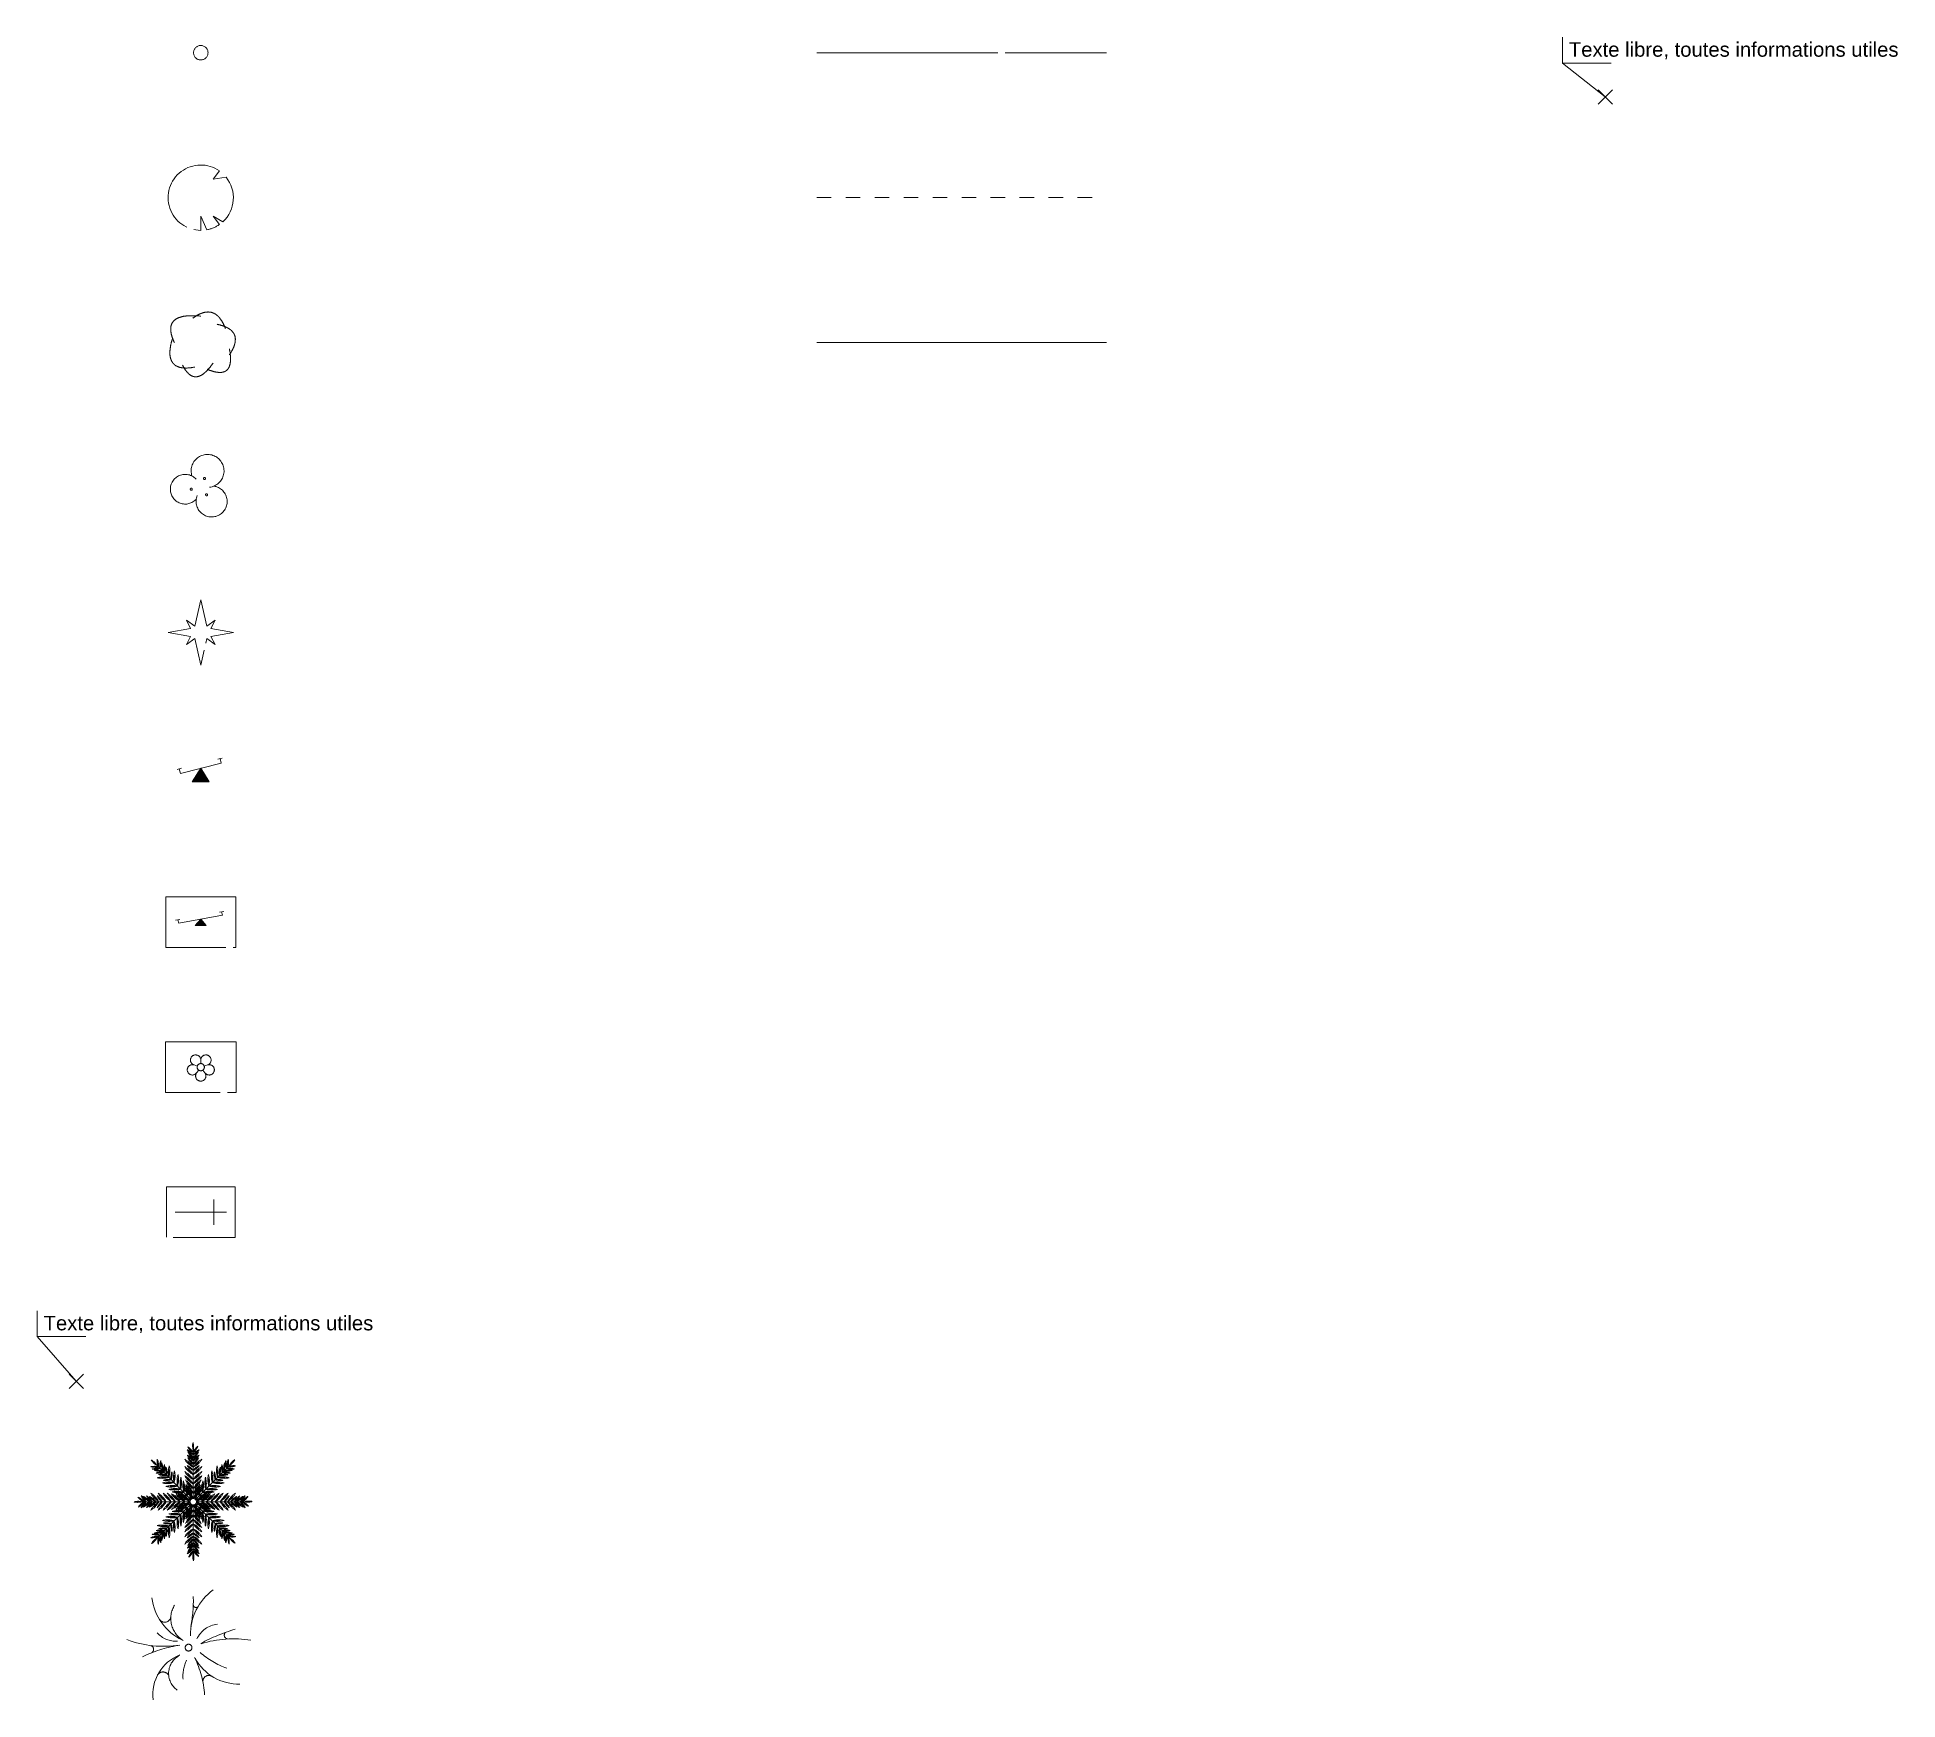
# Model space of a CAD drawing. Header units: metres. Extents: x 3068 to 3311, y 1718 to 1911.
# Drawn here: x 3119.79 to 3145.47, y 1719.44 to 1742.39 of the extents above; entities that cross this region are included whole.
import ezdxf

# ---------------------------------------------------------------- set-up
doc = ezdxf.new("R2010")
doc.units = ezdxf.units.M
doc.header["$PDMODE"] = 3
doc.header["$PDSIZE"] = 0.1
for name, pattern in [('Socle_Continu', [2.5, 2.5, 0]), ('UL_1221', [2.5, 2.5, 0]), ('UL_1222', [0.4, 0.2, -0.2])]:
    doc.linetypes.add(name, pattern=pattern)
doc.layers.add('AMENA_SCI', color=110, linetype='Socle_Continu', lineweight=13, true_color=0x00ff7f)
doc.layers.add('AMENA_SCS', color=110, linetype='Socle_Continu', lineweight=13, true_color=0x00ff7f)
doc.layers.add('JARDI_SCI', color=82, linetype='Socle_Continu', lineweight=13)
doc.layers.add('JARDI_SCS', color=82, linetype='Socle_Continu', lineweight=13)
doc.styles.get("Standard").update_dxf_attribs({"font": 'arial.ttf'})
doc.styles.add('Style_1', font='WINGDNG2.TTF')
doc.linetypes.add('UL_1223', pattern='A,0.5,0,["§",Style_1,S=0.1,R=0,X=0.2,Y=-0.065],0.5', length=1)

# ---------------------------------------------------------------- blocks, each defined once
blk = doc.blocks.new('TP_1206')
at = {"layer": 'JARDI_SCS', "linetype": 'Socle_Continu'}
blk.add_hatch(color=256, dxfattribs=at).paths.add_polyline_path([(0, 0.125), (-0.117, -0.062), (0.117, -0.062)])
at = {"layer": 'JARDI_SCS', "linetype": 'Socle_Continu', "flags": 128}
for points in [[(-0.281, 0.055), (0.281, 0.195), (0.266, 0.258)], [(0.234, 0.25), (0.297, 0.266)], [(-0.328, 0.109), (-0.266, 0.125)], [(-0.281, 0.055), (-0.297, 0.117)]]:
    blk.add_lwpolyline(points, dxfattribs=at)
blk.add_lwpolyline([(0, 0.125), (-0.117, -0.062), (0.117, -0.062)], close=True, dxfattribs=at)
at = {"layer": 'JARDI_SCS', "linetype": 'Socle_Continu', "flags": 9}
for tag, p in [('ID', (0.793, 0.119)), ('NATURE', (0.793, -0.203)), ('FAMILLE', (0.793, -0.524)), ('CALQUE', (0.793, -0.845)), ('PCRS', (0.793, -1.166))]:
    blk.add_attdef(tag, p, '', height=0.2, dxfattribs=at)
blk = doc.blocks.new('TP_1205')
at = {"layer": 'JARDI_SCS', "linetype": 'Socle_Continu', "flags": 128}
blk.add_lwpolyline([(0.084, 0.084), (0, 0.45), (-0.084, 0.084), (-0.197, 0.169), (-0.141, 0.056), (-0.45, 0), (-0.141, -0.056), (-0.197, -0.169), (-0.084, -0.084), (0, -0.45), (0.084, -0.084), (0.197, -0.169), (0.141, -0.056), (0.45, 0), (0.141, 0.056), (0.197, 0.169)], close=True, dxfattribs=at)
at = {"layer": 'JARDI_SCS', "linetype": 'Socle_Continu', "flags": 9}
for tag, p in [('ID', (0.936, 0.245)), ('NATURE', (0.936, -0.076)), ('FAMILLE', (0.936, -0.398)), ('CALQUE', (0.936, -0.719)), ('PCRS', (0.936, -1.04))]:
    blk.add_attdef(tag, p, '', height=0.2, dxfattribs=at)
blk = doc.blocks.new('TP_1201')
at = {"layer": 'JARDI_SCS', "linetype": 'Socle_Continu'}
blk.add_circle((0, 0), 0.1, dxfattribs=at)
at = {"layer": 'JARDI_SCS', "linetype": 'Socle_Continu', "flags": 9}
for tag, p in [('ID', (0.488, -0.054)), ('NATURE', (0.488, -0.375)), ('FAMILLE', (0.488, -0.696)), ('CALQUE', (0.488, -1.017))]:
    blk.add_attdef(tag, p, '', height=0.2, dxfattribs=at)
blk = doc.blocks.new('TP_1202')
at = {"layer": 'JARDI_SCS', "linetype": 'Socle_Continu', "flags": 128}
blk.add_lwpolyline([(0.31, -0.335, 0.396139), (0.355, 0.281), (0.177, 0.251), (0.264, 0.367, 1.3671), (0.008, -0.453), (0.008, -0.256), (0.09, -0.446, 0.10638), (0.264, -0.372), (0.177, -0.256)], format="xyb", close=True, dxfattribs=at)
at = {"layer": 'JARDI_SCS', "linetype": 'Socle_Continu', "flags": 9}
for tag, p in [('ID', (1, 0.227)), ('NATURE', (1, -0.094)), ('FAMILLE', (1, -0.415)), ('CALQUE', (1, -0.736)), ('PCRS', (1, -1.058))]:
    blk.add_attdef(tag, p, '', height=0.2, dxfattribs=at)
blk = doc.blocks.new('TP_1203')
at = {"layer": 'JARDI_SCS', "linetype": 'Socle_Continu'}
for points in [[(-0.02, 0.369, 0.026081), (-0.147, 0.375, 0.000498), (-0.149, 0.375, 0.000061), (-0.149, 0.375, 0.039737), (-0.254, 0.367, 0.05935), (-0.332, 0.345, 0.002412), (-0.335, 0.344, 0.092506), (-0.393, 0.305, 0.000753), (-0.393, 0.305, 0.098491), (-0.424, 0.258, 0.011844), (-0.427, 0.252, 0.083514), (-0.437, 0.191, 0.009601), (-0.437, 0.184, 0.062383), (-0.423, 0.101, 0.027233), (-0.4, 0.034, 0.012932), (-0.386, 0.003)], [(0.317, 0.2, 0.007667), (0.31, 0.219, 0.026874), (0.279, 0.282, 0.047786), (0.236, 0.346, 0.023985), (0.22, 0.364, 0.040407), (0.188, 0.391, 0.05708), (0.15, 0.412, 0.021505), (0.134, 0.418, 0.075257), (0.079, 0.426, 0.004647), (0.075, 0.426, 0.067031), (0.011, 0.416, 0.025669), (-0.025, 0.403, 0.024468), (-0.058, 0.388, 0.036292), (-0.133, 0.341)], [(-0.414, 0.059, 0.030688), (-0.44, -0.051, 0.042762), (-0.448, -0.139, 0.002681), (-0.448, -0.145, 0.068057), (-0.437, -0.22, 0.027564), (-0.43, -0.238, 0.0661), (-0.407, -0.278, 0.02929), (-0.395, -0.292, 0.071575), (-0.359, -0.319, 0.024959), (-0.339, -0.328, 0.055555), (-0.293, -0.342, 0.042997), (-0.227, -0.347, 0.011964), (-0.208, -0.347, 0.03671), (-0.105, -0.334)], [(0.373, -0.166, 0.034341), (0.42, -0.085, 0.016386), (0.431, -0.062, 0.033024), (0.447, -0.013, 0.065516), (0.455, 0.048, 0.004498), (0.455, 0.052, 0.088708), (0.444, 0.108, 0.001985), (0.443, 0.11, 0.087204), (0.413, 0.157, 0.010127), (0.407, 0.164, 0.060799), (0.363, 0.198, 0.037701), (0.311, 0.224, 0.012492), (0.293, 0.231, 0.034867), (0.205, 0.256)], [(0.064, -0.363, 0.004702), (0.076, -0.368, 0.029397), (0.155, -0.395, 0.053456), (0.231, -0.408, 0.017025), (0.243, -0.409, 0.067312), (0.292, -0.402, 0.029038), (0.305, -0.398, 0.085197), (0.338, -0.377, 0.008842), (0.341, -0.374, 0.097758), (0.369, -0.332, 0.000163), (0.369, -0.332, 0.072483), (0.386, -0.268, 0.026786), (0.388, -0.219, 0.018833), (0.387, -0.184, 0.02958), (0.373, -0.081)], [(-0.274, -0.306, 0.039486), (-0.23, -0.38, 0.04359), (-0.198, -0.418, 0.016585), (-0.184, -0.431, 0.081902), (-0.139, -0.459, 0.006579), (-0.135, -0.461, 0.089308), (-0.092, -0.468, 0.016983), (-0.084, -0.468, 0.078527), (-0.037, -0.457, 0.013117), (-0.03, -0.454, 0.063228), (0.027, -0.417, 0.02257), (0.061, -0.386, 0.018838), (0.086, -0.359, 0.027877), (0.148, -0.278)]]:
    blk.add_lwpolyline(points, format="xyb", dxfattribs=at)
at = {"layer": 'JARDI_SCS', "linetype": 'Socle_Continu', "flags": 9}
for tag, p in [('ID', (0.889, 0.246)), ('NATURE', (0.889, -0.075)), ('FAMILLE', (0.889, -0.396)), ('CALQUE', (0.889, -0.718)), ('PCRS', (0.889, -1.039))]:
    blk.add_attdef(tag, p, '', height=0.2, dxfattribs=at)
blk = doc.blocks.new('TP_1204')
at = {"layer": 'JARDI_SCS', "linetype": 'Socle_Continu'}
for centre, radius in [((0.056, 0.119), 0.014), ((-0.127, -0.029), 0.0141), ((0.084, -0.106), 0.014)]:
    blk.add_circle(centre, radius, dxfattribs=at)
for centre, radius, start, end in [((0.098, 0.224), 0.227, 277.1047, 198.3791), ((-0.211, -0.029), 0.205, 43.3093, 318.8126), ((0.154, -0.198), 0.214, 157.5, 81.9939)]:
    blk.add_arc(centre, radius, start, end, dxfattribs=at)
at = {"layer": 'JARDI_SCS', "linetype": 'Socle_Continu', "extrusion": (0, 0, -1)}
blk.add_ellipse((-0.127, -0.029), major_axis=(0.00999, 0.00999), ratio=1, start_param=3.926991, end_param=7.068583, dxfattribs=at)
at = {"layer": 'JARDI_SCS', "linetype": 'Socle_Continu', "flags": 9}
for tag, p in [('ID', (0.961, 0.266)), ('NATURE', (0.961, -0.055)), ('FAMILLE', (0.961, -0.377)), ('CALQUE', (0.961, -0.698)), ('PCRS', (0.961, -1.019))]:
    blk.add_attdef(tag, p, '', height=0.2, dxfattribs=at)
blk = doc.blocks.new('TP_1207')
at = {"layer": 'JARDI_SCS', "linetype": 'Socle_Continu'}
blk.add_hatch(color=256, dxfattribs=at).paths.add_polyline_path([(0.484, 0.394), (0.408, 0.306), (0.56, 0.306)])
for p, q in [((0.136, 0.377), (0.197, 0.388)), ((0.181, 0.339), (0.166, 0.383)), ((0.181, 0.339), (0.786, 0.448)), ((0.484, 0.394), (0.408, 0.306)), ((0.408, 0.306), (0.56, 0.306)), ((0.56, 0.306), (0.484, 0.394)), ((0.741, 0.487), (0.802, 0.498)), ((0.786, 0.448), (0.771, 0.492))]:
    blk.add_line(p, q, dxfattribs=at)
at = {"layer": 'JARDI_SCS', "linetype": 'Socle_Continu', "flags": 128}
blk.add_lwpolyline([(0.968, 0.7), (0, 0.7), (0, 0), (0.968, 0)], close=True, dxfattribs=at)
at = {"layer": 'JARDI_SCS', "linetype": 'Socle_Continu', "flags": 9}
for tag, p in [('ID', (1.328, 0.503)), ('NATURE', (1.328, 0.182)), ('FAMILLE', (1.328, -0.139)), ('CALQUE', (1.328, -0.46)), ('PCRS', (1.328, -0.782))]:
    blk.add_attdef(tag, p, '', height=0.2, dxfattribs=at)
blk = doc.blocks.new('TP_1208')
at = {"layer": 'JARDI_SCS', "linetype": 'Socle_Continu'}
for p, q in [((0.442, 0.365), (0.396, 0.38)), ((0.46, 0.31), (0.431, 0.271)), ((0.489, 0.448), (0.489, 0.4)), ((0.519, 0.31), (0.547, 0.271)), ((0.537, 0.365), (0.582, 0.38))]:
    blk.add_line(p, q, dxfattribs=at)
at = {"layer": 'JARDI_SCS', "linetype": 'Socle_Continu', "flags": 128}
blk.add_lwpolyline([(0, 0), (0, 0.7), (0.978, 0.7), (0.978, 0)], close=True, dxfattribs=at)
at = {"layer": 'JARDI_SCS', "linetype": 'Socle_Continu'}
blk.add_circle((0.489, 0.35), 0.05, dxfattribs=at)
for centre, start, end in [((0.418, 0.448), 359.9728, 252.02), ((0.56, 0.448), 288, 180), ((0.374, 0.313), 72, 324.0094), ((0.489, 0.229), 144, 36), ((0.418, 0.448), 305.981, 306.019), ((0.605, 0.313), 161.9874, 162.0126), ((0.605, 0.313), 215.9822, 108.0238)]:
    blk.add_arc(centre, 0.0713, start, end, dxfattribs=at)
at = {"layer": 'JARDI_SCS', "linetype": 'Socle_Continu', "flags": 9}
for tag, p in [('ID', (1.332, 0.495)), ('NATURE', (1.332, 0.174)), ('FAMILLE', (1.332, -0.148)), ('CALQUE', (1.332, -0.469)), ('PCRS', (1.332, -0.79))]:
    blk.add_attdef(tag, p, '', height=0.2, dxfattribs=at)
blk = doc.blocks.new('TP_1209')
at = {"layer": 'JARDI_SCS', "linetype": 'Socle_Continu'}
for p, q in [((0.651, 0.525), (0.651, 0.175)), ((0.118, 0.35), (0.829, 0.35))]:
    blk.add_line(p, q, dxfattribs=at)
at = {"layer": 'JARDI_SCS', "linetype": 'Socle_Continu', "flags": 128}
blk.add_lwpolyline([(0, 0.7), (0.947, 0.7), (0.947, 0), (0, 0)], close=True, dxfattribs=at)
at = {"layer": 'JARDI_SCS', "linetype": 'Socle_Continu', "flags": 9}
for tag, p in [('ID', (1.368, 0.529)), ('NATURE', (1.368, 0.208)), ('FAMILLE', (1.368, -0.114)), ('CALQUE', (1.368, -0.435)), ('PCRS', (1.368, -0.756))]:
    blk.add_attdef(tag, p, '', height=0.2, dxfattribs=at)
blk = doc.blocks.new('*U62')
at = {"layer": 'JARDI_SCI', "linetype": 'Socle_Continu'}
blk.add_line((-0.539, 0.616), (0, 0), dxfattribs=at)
at = {"layer": 'JARDI_SCI', "linetype": 'Socle_Continu', "flags": 128}
blk.add_lwpolyline([(0.134, 0.616), (-0.539, 0.616), (-0.539, 0.973)], dxfattribs=at)
at = {"layer": 'JARDI_SCI', "linetype": 'Socle_Continu'}
blk.add_point((0, 0), dxfattribs=at)
blk.add_attdef('TXT', (-0.451, 0.703), '', height=0.2, dxfattribs=at)
at = {"layer": 'JARDI_SCI', "linetype": 'Socle_Continu', "flags": 9}
for tag, p in [('ID', (1.967, 0.144)), ('NATURE', (1.967, -0.177)), ('FAMILLE', (1.967, -0.499)), ('CALQUE', (1.967, -0.82)), ('PCRS', (1.967, -1.141))]:
    blk.add_attdef(tag, p, '', height=0.2, dxfattribs=at)
blk = doc.blocks.new('*U399')
at = {"layer": 'JARDI_SCS', "linetype": 'Socle_Continu'}
for p, q in [((0, 0.22), (-0.053, 0.262)), ((0, 0.248), (-0.047, 0.297)), ((0, 0.279), (-0.002, 0.347)), ((0, 0.248), (0.04, 0.302)), ((0, -0.385), (0, 0.294)), ((0, 0.22), (0.053, 0.262)), ((0, 0.044), (-0.075, 0.114)), ((0, -0.058), (-0.075, 0.013)), ((0, 0), (-0.053, 0.043)), ((0, 0.136), (-0.051, 0.184)), ((0, 0.166), (-0.046, 0.224)), ((0, 0.083), (-0.046, 0.14)), ((0, 0.166), (0.046, 0.224)), ((0, 0.136), (0.051, 0.184)), ((0, 0.083), (0.046, 0.14)), ((0, 0.044), (0.075, 0.114)), ((0, 0), (0.053, 0.043)), ((0, -0.058), (0.075, 0.013)), ((0, -0.316), (-0.097, -0.219)), ((0, -0.187), (-0.091, -0.098)), ((0, -0.126), (-0.075, -0.056)), ((0, -0.25), (-0.069, -0.174)), ((0, -0.126), (0.075, -0.056)), ((0, -0.187), (0.091, -0.098)), ((0, -0.25), (0.069, -0.174)), ((0, -0.316), (0.097, -0.219)), ((0, -0.385), (-0.112, -0.263)), ((0, -0.385), (0.112, -0.263))]:
    blk.add_line(p, q, dxfattribs=at)
at = {"layer": 'JARDI_SCS', "linetype": 'Socle_Continu', "flags": 128}
for points in [[(-0.083, 0.287, 0.129654), (0, 0.22, 0.131505)], [(-0.074, 0.325, 0.129654), (0, 0.248, 0.131505)], [(-0.003, 0.385, -0.129654), (0, 0.279, -0.131505)], [(0.063, 0.334, -0.129654), (0, 0.248, -0.131505)], [(0.083, 0.287, -0.129654), (0, 0.22, -0.131505)], [(-0.118, 0.154, 0.129654), (0, 0.044, 0.131505)], [(-0.118, 0.053, 0.129654), (0, -0.058, 0.131505)], [(-0.083, 0.067, 0.129654), (0, 0, 0.131505)], [(-0.081, 0.212, 0.129654), (0, 0.136, 0.131505)], [(-0.073, 0.257, 0.129654), (0, 0.166, 0.131505)], [(-0.073, 0.173, 0.129654), (0, 0.083, 0.131505)], [(0.073, 0.257, -0.129654), (0, 0.166, -0.131505)], [(0.081, 0.212, -0.129654), (0, 0.136, -0.131505)], [(0.073, 0.173, -0.129654), (0, 0.083, -0.131505)], [(0.118, 0.154, -0.129654), (0, 0.044, -0.131505)], [(0.083, 0.067, -0.129654), (0, 0, -0.131505)], [(0.118, 0.053, -0.129654), (0, -0.058, -0.131505)], [(-0.149, -0.225, 0.102063), (0, -0.385, 0.16444)], [(-0.136, -0.187, 0.136309), (0, -0.316, 0.198645)], [(-0.118, -0.016, 0.129654), (0, -0.126, 0.131505)], [(-0.118, -0.073, 0.119374), (0, -0.187, 0.127124)], [(-0.109, -0.131, 0.129654), (0, -0.25, 0.131505)], [(0.118, -0.016, -0.129654), (0, -0.126, -0.131505)], [(0.118, -0.073, -0.119374), (0, -0.187, -0.127124)], [(0.109, -0.131, -0.129654), (0, -0.25, -0.131505)], [(0.136, -0.187, -0.136309), (0, -0.316, -0.198645)], [(0.149, -0.225, -0.102063), (0, -0.385, -0.16444)]]:
    blk.add_lwpolyline(points, format="xyb", close=True, dxfattribs=at)
blk = doc.blocks.new('*U400')
at = {"layer": 'JARDI_SCS', "color": 0, "linetype": 'ByBlock', "lineweight": -2, "transparency": 16777216}
for p, rotation in [((2496.64, 1377.972), 45.00000000000002), ((2497.249, 1377.972), 315.0000000000001), ((2496.514, 1377.667), 90.00000000000006), ((2496.64, 1377.363), 135), ((2497.249, 1377.363), 225), ((2497.375, 1377.667), 270), ((2496.945, 1377.237), 180)]:
    blk.add_blockref('*U399', p, dxfattribs=dict(at, rotation=rotation))
blk.add_blockref('*U399', (2496.945, 1378.098), dxfattribs=at)
blk = doc.blocks.new('TP_2778')
at = {"layer": 'JARDI_SCS', "linetype": 'Socle_Continu'}
blk.add_circle((0, 0), 0.045, dxfattribs=at)
blk.add_blockref('*U400', (-2496.945, -1377.667), dxfattribs=at)
at = {"layer": 'JARDI_SCS', "linetype": 'Socle_Continu', "flags": 9}
for tag, p in [('ID', (1.277, 0.29)), ('NATURE', (1.277, -0.032)), ('FAMILLE', (1.277, -0.353)), ('CALQUE', (1.277, -0.674)), ('PCRS', (1.277, -0.996))]:
    blk.add_attdef(tag, p, '', height=0.2, dxfattribs=at)
blk = doc.blocks.new('TP_2779')
at = {"layer": 'JARDI_SCS', "linetype": 'Socle_Continu', "extrusion": (0, 0, -1), "flags": 128}
for points in [[(-0.025, 0.165, 0.247838), (-0.34, 0.797)], [(0.086, 0.103, 0.25131), (0.508, 0.689)], [(-0.064, 0.707, 0.064603), (-0.029, 0.294)], [(-0.113, 0.12, 0.255827), (-0.398, 0.325)], [(0.122, 0.036, 0.13192), (0.851, 0.112)], [(0.637, -0.128, 0.079746), (0.149, 0.028)], [(0.523, 0.029, 0.690122), (0.513, -0.072)], [(0.153, 0.089, 0.230233), (0.433, 0.205)], [(-0.172, 0.054, 0.115458), (-0.86, 0.103)], [(-0.083, -0.138, 0.100919), (-0.22, -0.653)], [(0.43, -0.381, 0.592918), (0.275, -0.382)], [(-0.198, -0.478, 0.662456), (-0.326, -0.398)]]:
    blk.add_lwpolyline(points, format="xyb", dxfattribs=at)
at = {"layer": 'JARDI_SCS', "linetype": 'Socle_Continu', "flags": 128}
for points in [[(-0.193, 0.587, 0.422349), (-0.073, 0.099)], [(0.065, 0.588, 0.596812), (0.127, 0.562)], [(-0.401, 0.391, 0.742335), (-0.245, 0.432)], [(0.643, 0.254, 0.050999), (0.167, 0.058)], [(0.509, 0.211, 0.61769), (0.536, 0.12)], [(-0.122, -0.101, 0.339495), (-0.491, -0.719)], [(-0.122, -0.106, 0.565905), (-0.157, -0.586)], [(-0.028, -0.173, 0.132446), (-0.077, -0.435)], [(0.091, -0.146, 0.285538), (0.709, -0.502)], [(0.158, -0.066, 0.093629), (0.527, -0.284)]]:
    blk.add_lwpolyline(points, format="xyb", dxfattribs=at)
at = {"layer": 'JARDI_SCS', "linetype": 'Socle_Continu'}
blk.add_circle((0, 0), 0.0469, dxfattribs=at)
at = {"layer": 'JARDI_SCS', "linetype": 'Socle_Continu', "flags": 9}
for tag, p in [('ID', (1.31, 0.499)), ('NATURE', (1.31, 0.178)), ('FAMILLE', (1.31, -0.143)), ('CALQUE', (1.31, -0.465)), ('PCRS', (1.31, -0.786))]:
    blk.add_attdef(tag, p, '', height=0.2, dxfattribs=at)
blk = doc.blocks.new('*U63')
at = {"layer": 'AMENA_SCI', "linetype": 'Socle_Continu'}
blk.add_line((-0.592, 0.467), (0, 0), dxfattribs=at)
at = {"layer": 'AMENA_SCI', "linetype": 'Socle_Continu', "flags": 128}
blk.add_lwpolyline([(0.081, 0.467), (-0.592, 0.467), (-0.592, 0.824)], dxfattribs=at)
at = {"layer": 'AMENA_SCI', "linetype": 'Socle_Continu'}
blk.add_point((0, 0), dxfattribs=at)
blk.add_attdef('TXT', (-0.503, 0.555), '', height=0.2, dxfattribs=at)
at = {"layer": 'AMENA_SCI', "linetype": 'Socle_Continu', "flags": 9}
for tag, p in [('ID', (1.967, 0.144)), ('NATURE', (1.967, -0.177)), ('FAMILLE', (1.967, -0.499)), ('CALQUE', (1.967, -0.82)), ('PCRS', (1.967, -1.141))]:
    blk.add_attdef(tag, p, '', height=0.2, dxfattribs=at)

msp = doc.modelspace()

# ---------------------------------------------------------------- linework, layer by layer
at = {"layer": 'AMENA_SCS', "linetype": 'UL_1221', "flags": 128}
msp.add_lwpolyline([(3130.549, 1742.172), (3134.549, 1742.172)], dxfattribs=at)
at = {"layer": 'AMENA_SCS', "linetype": 'UL_1222', "flags": 128}
msp.add_lwpolyline([(3130.549, 1740.172), (3134.549, 1740.172)], dxfattribs=at)
at = {"layer": 'AMENA_SCS', "linetype": 'UL_1223', "flags": 128}
msp.add_lwpolyline([(3130.549, 1738.172), (3134.549, 1738.172)], dxfattribs=at)

# ---------------------------------------------------------------- block references
at = {"layer": 'AMENA_SCI', "linetype": 'Socle_Continu'}
msp.add_blockref('*U63', (3141.431, 1741.562), dxfattribs=at).add_auto_attribs({'TXT': 'Texte libre, toutes informations utiles'})
at = {"layer": 'JARDI_SCI', "linetype": 'Socle_Continu'}
msp.add_blockref('*U62', (3120.331, 1723.837), dxfattribs=at).add_auto_attribs({'TXT': 'Texte libre, toutes informations utiles'})
at = {"layer": 'JARDI_SCS', "linetype": 'Socle_Continu'}
for name, p in [('TP_1201', (3122.049, 1742.172)), ('TP_1202', (3122.043, 1740.174)), ('TP_1203', (3122.071, 1738.168)), ('TP_1204', (3122.045, 1736.177)), ('TP_1205', (3122.049, 1734.172)), ('TP_1206', (3122.049, 1732.172)), ('TP_1207', (3121.565, 1729.822)), ('TP_1208', (3121.56, 1727.822)), ('TP_1209', (3121.576, 1725.822)), ('TP_2778', (3121.945, 1722.175)), ('TP_2779', (3121.881, 1720.161))]:
    msp.add_blockref(name, p, dxfattribs=at)

doc.saveas('drawing.dxf')
